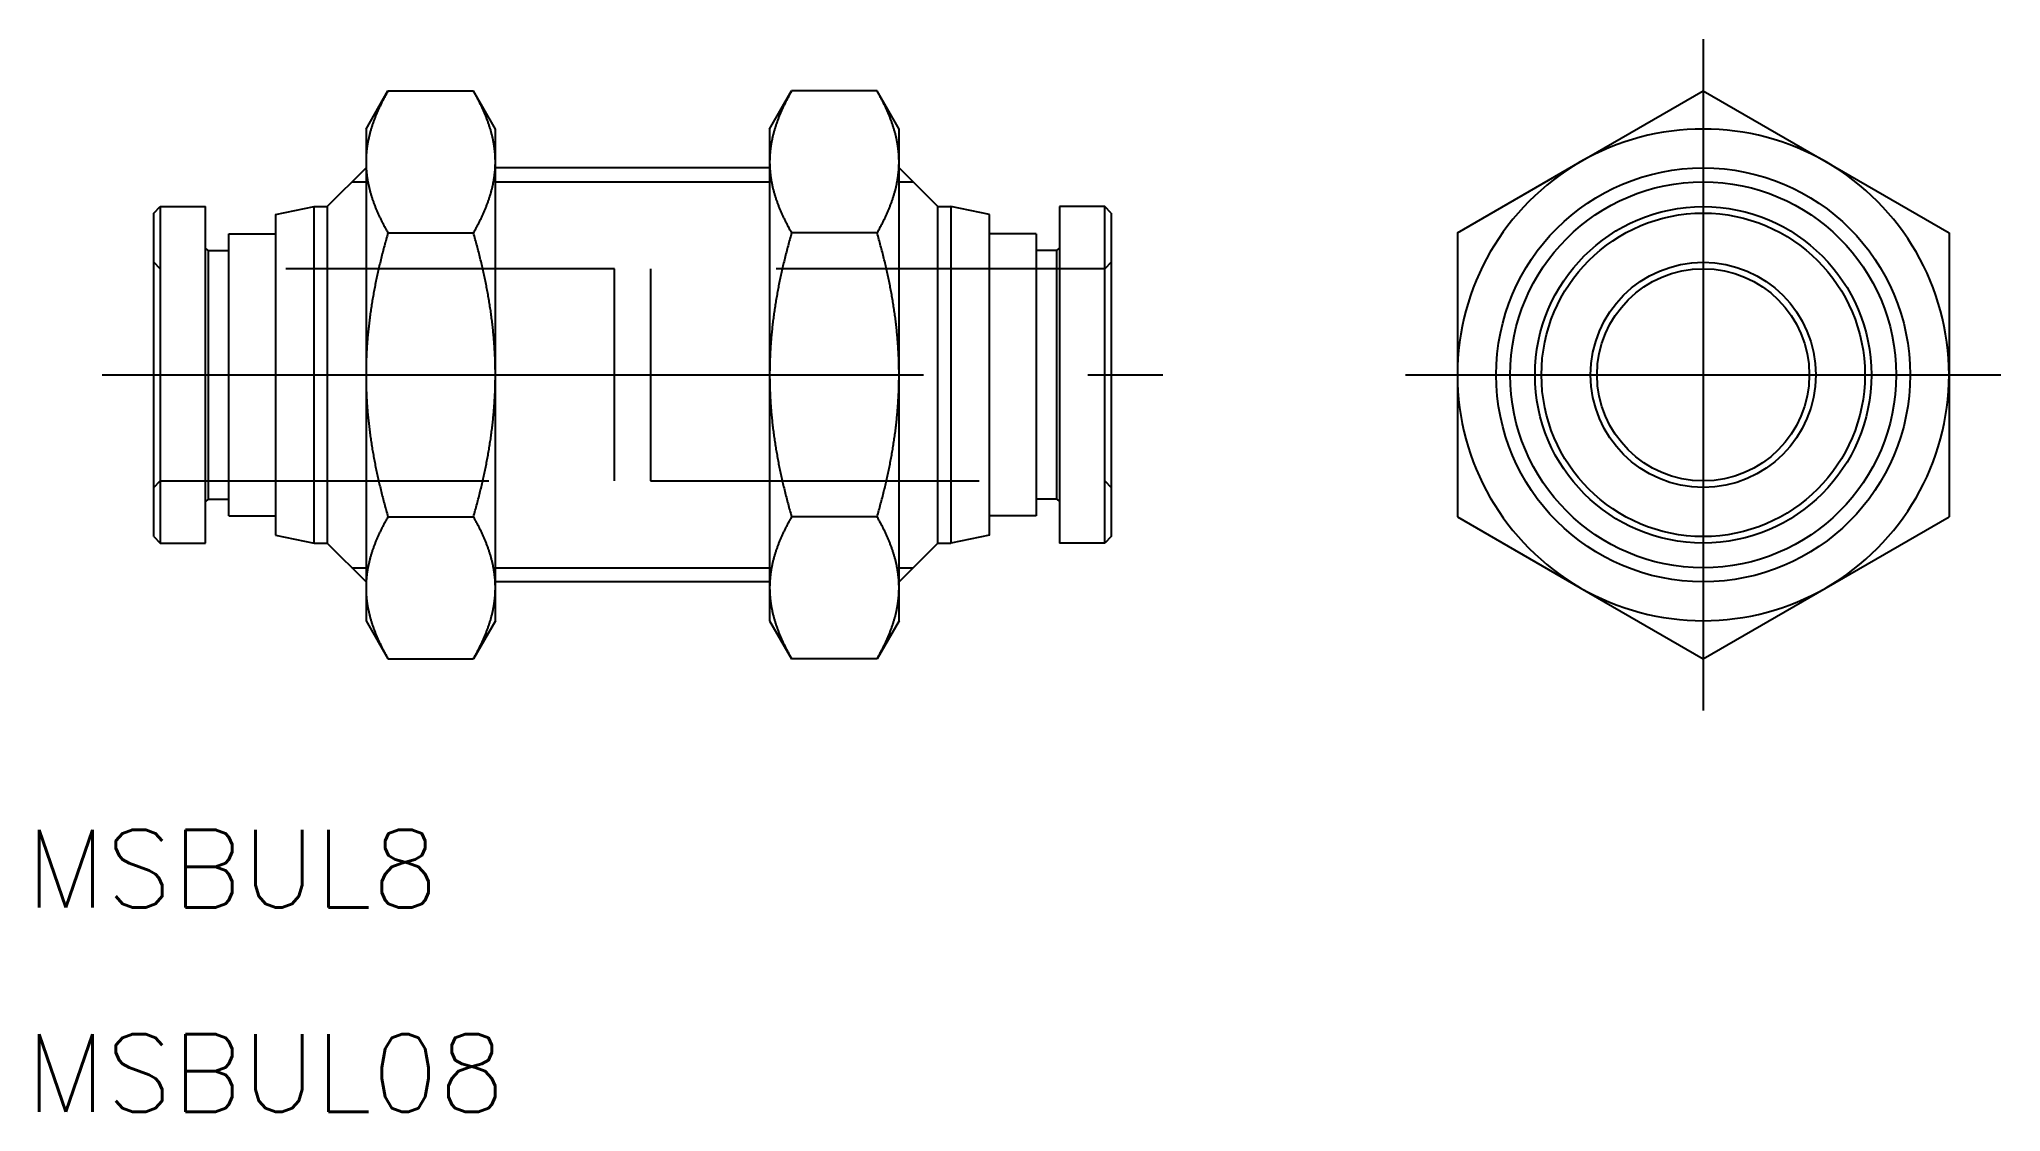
# Model space of a CAD drawing. Extents: x -4.4 to 71.4, y -28.5 to 13.
import ezdxf

# ---------------------------------------------------------------- set-up
doc = ezdxf.new("R2010")
doc.units = 0
doc.linetypes.add('CENTER', pattern=[50.8, 31.75, -6.35, 6.35, -6.35])
doc.linetypes.add('DASHED', pattern=[19.05, 12.7, -6.35])
doc.layers.get('0').update_dxf_attribs({"linetype": 'CONTINUOUS'})
doc.layers.add('CENTER', color=1, linetype='CENTER')
doc.styles.get("Standard").update_dxf_attribs({"font": 'txt.shx', "height": 3, "bigfont": 'bigfont.shx'})

msp = doc.modelspace()

# ---------------------------------------------------------------- texts
at = {"color": 7, "linetype": 'CONTINUOUS'}
for s, p in [('MSBUL8', (-4.943, -20.581)), ('MSBUL08', (-4.943, -28.478))]:
    msp.add_text(s, height=3, dxfattribs=at).set_placement(p)

# ---------------------------------------------------------------- linework, layer by layer
at = {"color": 7, "linetype": 'CONTINUOUS'}
for p, q in [((8.2, 9.5), (9.049, 10.97)), ((9.049, 10.97), (12.351, 10.97)), ((13.2, 9.5), (12.351, 10.97)), ((23.8, 9.5), (24.648, 10.97)), ((27.951, 10.97), (24.648, 10.97)), ((28.8, 9.5), (27.951, 10.97)), ((55.128, 8.227), (59.878, 10.97)), ((55.128, 8.227), (59.878, 10.97)), ((59.878, 10.97), (64.628, 8.227)), ((59.878, 10.97), (64.628, 8.227)), ((8.2, 9.5), (8.2, 8.227)), ((13.2, 8.227), (13.2, 9.5)), ((23.8, 9.5), (23.8, 8.227)), ((28.8, 8.227), (28.8, 9.5)), ((6.7, 6.5), (8.2, 8)), ((8.2, 8.227), (8.2, 0)), ((13.2, 0), (13.2, 8.227)), ((23.8, 8), (13.2, 8)), ((23.8, 8.227), (23.8, 0)), ((28.8, 0), (28.8, 8.227)), ((30.3, 6.5), (28.8, 8)), ((50.378, 5.485), (55.128, 8.227)), ((50.378, 5.485), (55.128, 8.227)), ((64.628, 8.227), (69.378, 5.485)), ((64.628, 8.227), (69.378, 5.485)), ((0, 6.25), (0.25, 6.5)), ((0, -6.25), (0, 6.25)), ((0.25, 6.5), (0.25, -6.5)), ((0.25, 6.5), (2, 6.5)), ((2, -6.5), (2, 6.5)), ((4.7, 6.2), (6.2, 6.5)), ((4.7, 6.2), (4.7, -6.2)), ((6.2, -6.5), (6.2, 6.5)), ((6.2, 6.5), (6.7, 6.5)), ((6.7, 6.5), (6.7, -6.5)), ((30.3, -6.5), (30.3, 6.5)), ((30.3, 6.5), (30.8, 6.5)), ((30.8, 6.5), (30.8, -6.5)), ((32.3, 6.2), (30.8, 6.5)), ((32.3, -6.2), (32.3, 6.2)), ((35, 6.5), (35, -6.5)), ((36.75, 6.5), (35, 6.5)), ((36.75, -6.5), (36.75, 6.5)), ((37, 6.25), (36.75, 6.5)), ((37, 6.25), (37, -6.25)), ((2.9, -5.45), (2.9, 5.45)), ((2.9, 5.45), (4.7, 5.45)), ((9.049, 5.485), (12.351, 5.485)), ((27.951, 5.485), (24.648, 5.485)), ((34.1, 5.45), (32.3, 5.45)), ((34.1, 5.45), (34.1, -5.45)), ((50.378, 5.485), (50.378, 0)), ((50.378, 5.485), (50.378, 0)), ((69.378, 5.485), (69.378, 0)), ((69.378, 5.485), (69.378, 0)), ((2.1, 4.8), (2, 4.9)), ((2.1, 4.8), (2.1, -4.8)), ((2.1, 4.8), (2.9, 4.8)), ((34.9, 4.8), (34.1, 4.8)), ((34.9, 4.8), (35, 4.9)), ((34.9, -4.8), (34.9, 4.8)), ((8.2, 0), (8.2, -8.227)), ((13.2, -8.227), (13.2, 0)), ((50.378, 0), (50.378, -5.485)), ((69.378, 0), (69.378, -5.485)), ((69.378, 0), (69.378, -5.485)), ((23.8, 0), (23.8, -8.227)), ((28.8, -8.227), (28.8, 0)), ((50.378, 0), (50.378, -5.485)), ((2.1, -4.8), (2, -4.9)), ((2.1, -4.8), (2.9, -4.8)), ((34.9, -4.8), (34.1, -4.8)), ((34.9, -4.8), (35, -4.9)), ((2.9, -5.45), (4.7, -5.45)), ((9.049, -5.485), (12.351, -5.485)), ((27.951, -5.485), (24.648, -5.485)), ((34.1, -5.45), (32.3, -5.45)), ((50.378, -5.485), (55.128, -8.227)), ((50.378, -5.485), (55.128, -8.227)), ((64.628, -8.227), (69.378, -5.485)), ((64.628, -8.227), (69.378, -5.485)), ((0, -6.25), (0.25, -6.5)), ((0.25, -6.5), (2, -6.5)), ((4.7, -6.2), (6.2, -6.5)), ((6.2, -6.5), (6.7, -6.5)), ((6.7, -6.5), (8.2, -8)), ((30.3, -6.5), (28.8, -8)), ((30.3, -6.5), (30.8, -6.5)), ((32.3, -6.2), (30.8, -6.5)), ((36.75, -6.5), (35, -6.5)), ((37, -6.25), (36.75, -6.5)), ((8.2, -8.227), (8.2, -9.5)), ((23.8, -8), (13.2, -8)), ((13.2, -9.5), (13.2, -8.227)), ((23.8, -8.227), (23.8, -9.5)), ((28.8, -9.5), (28.8, -8.227)), ((55.128, -8.227), (59.878, -10.97)), ((55.128, -8.227), (59.878, -10.97)), ((59.878, -10.97), (64.628, -8.227)), ((59.878, -10.97), (64.628, -8.227)), ((8.2, -9.5), (9.049, -10.97)), ((13.2, -9.5), (12.351, -10.97)), ((23.8, -9.5), (24.648, -10.97)), ((28.8, -9.5), (27.951, -10.97)), ((9.049, -10.97), (12.351, -10.97)), ((27.951, -10.97), (24.648, -10.97))]:
    msp.add_line(p, q, dxfattribs=at)
at = {"color": 3, "linetype": 'CONTINUOUS'}
for p, q in [((7.658, 7.459), (8.2, 7.459)), ((13.2, 7.459), (23.8, 7.459)), ((28.8, 7.459), (29.341, 7.459)), ((7.658, -7.458), (8.2, -7.458)), ((13.2, -7.458), (23.8, -7.458)), ((28.8, -7.458), (29.341, -7.458))]:
    msp.add_line(p, q, dxfattribs=at)
at = {"color": 3, "linetype": 'DASHED'}
for p, q in [((0.25, 4.1), (0, 4.35)), ((17.8, 4.1), (0.25, 4.1)), ((17.8, -4.1), (17.8, 4.1)), ((19.2, 4.1), (19.2, -4.1)), ((36.75, 4.1), (19.2, 4.1)), ((37, 4.35), (36.75, 4.1)), ((0, -4.35), (0.25, -4.1)), ((0.25, -4.1), (17.8, -4.1)), ((19.2, -4.1), (36.75, -4.1)), ((36.75, -4.1), (37, -4.35))]:
    msp.add_line(p, q, dxfattribs=at)
at = {"color": 7}
for points in [[(9.049, 10.97, 0), (9.03, 10.938, 0), (9.013, 10.907, 0), (8.995, 10.876, 0), (8.977, 10.844, 0), (8.96, 10.813, 0), (8.943, 10.782, 0), (8.926, 10.751, 0), (8.91, 10.721, 0), (8.893, 10.69, 0), (8.877, 10.659, 0), (8.861, 10.629, 0), (8.845, 10.598, 0), (8.83, 10.568, 0), (8.814, 10.538, 0), (8.799, 10.507, 0), (8.784, 10.477, 0), (8.769, 10.447, 0), (8.755, 10.417, 0), (8.741, 10.387, 0), (8.726, 10.358, 0), (8.712, 10.328, 0), (8.699, 10.298, 0), (8.685, 10.269, 0), (8.672, 10.239, 0), (8.658, 10.21, 0), (8.645, 10.18, 0), (8.633, 10.151, 0), (8.62, 10.121, 0), (8.608, 10.092, 0), (8.595, 10.063, 0), (8.583, 10.034, 0), (8.572, 10.005, 0), (8.56, 9.976, 0), (8.548, 9.947, 0), (8.537, 9.918, 0), (8.526, 9.889, 0), (8.515, 9.86, 0), (8.504, 9.832, 0), (8.494, 9.803, 0), (8.484, 9.774, 0), (8.473, 9.746, 0), (8.463, 9.717, 0), (8.454, 9.689, 0), (8.444, 9.66, 0), (8.435, 9.632, 0), (8.426, 9.603, 0), (8.416, 9.575, 0), (8.408, 9.547, 0), (8.399, 9.518, 0), (8.39, 9.49, 0), (8.382, 9.462, 0), (8.374, 9.433, 0), (8.366, 9.405, 0), (8.358, 9.377, 0), (8.351, 9.349, 0), (8.343, 9.321, 0), (8.336, 9.293, 0), (8.329, 9.265, 0), (8.322, 9.237, 0), (8.316, 9.209, 0), (8.309, 9.181, 0), (8.303, 9.152, 0), (8.297, 9.124, 0), (8.291, 9.097, 0), (8.285, 9.069, 0), (8.28, 9.041, 0), (8.274, 9.013, 0), (8.269, 8.985, 0), (8.264, 8.957, 0), (8.259, 8.929, 0), (8.255, 8.901, 0), (8.25, 8.873, 0), (8.246, 8.845, 0), (8.242, 8.817, 0), (8.238, 8.789, 0), (8.235, 8.761, 0), (8.231, 8.733, 0), (8.228, 8.705, 0), (8.225, 8.677, 0), (8.222, 8.649, 0), (8.219, 8.621, 0), (8.216, 8.593, 0), (8.214, 8.565, 0), (8.212, 8.537, 0), (8.21, 8.509, 0), (8.208, 8.481, 0), (8.206, 8.453, 0), (8.205, 8.425, 0), (8.203, 8.397, 0), (8.202, 8.368, 0), (8.202, 8.34, 0), (8.201, 8.312, 0), (8.2, 8.284, 0), (8.2, 8.256, 0), (8.2, 8.227, 0)], [(13.2, 8.227, 0), (13.2, 8.256, 0), (13.2, 8.284, 0), (13.199, 8.312, 0), (13.198, 8.34, 0), (13.198, 8.368, 0), (13.197, 8.397, 0), (13.195, 8.425, 0), (13.194, 8.453, 0), (13.192, 8.481, 0), (13.19, 8.509, 0), (13.188, 8.537, 0), (13.186, 8.565, 0), (13.184, 8.593, 0), (13.181, 8.621, 0), (13.178, 8.649, 0), (13.175, 8.677, 0), (13.172, 8.705, 0), (13.169, 8.733, 0), (13.165, 8.761, 0), (13.162, 8.789, 0), (13.158, 8.817, 0), (13.154, 8.845, 0), (13.15, 8.873, 0), (13.145, 8.901, 0), (13.14, 8.929, 0), (13.136, 8.957, 0), (13.131, 8.985, 0), (13.126, 9.013, 0), (13.12, 9.041, 0), (13.115, 9.069, 0), (13.109, 9.097, 0), (13.103, 9.124, 0), (13.097, 9.152, 0), (13.091, 9.181, 0), (13.084, 9.209, 0), (13.078, 9.237, 0), (13.071, 9.265, 0), (13.064, 9.293, 0), (13.056, 9.321, 0), (13.049, 9.349, 0), (13.042, 9.377, 0), (13.034, 9.405, 0), (13.026, 9.433, 0), (13.018, 9.462, 0), (13.009, 9.49, 0), (13.001, 9.518, 0), (12.992, 9.547, 0), (12.983, 9.575, 0), (12.975, 9.603, 0), (12.965, 9.632, 0), (12.956, 9.66, 0), (12.946, 9.689, 0), (12.937, 9.717, 0), (12.927, 9.746, 0), (12.916, 9.774, 0), (12.906, 9.803, 0), (12.896, 9.832, 0), (12.885, 9.86, 0), (12.874, 9.889, 0), (12.863, 9.918, 0), (12.852, 9.947, 0), (12.84, 9.976, 0), (12.829, 10.005, 0), (12.817, 10.034, 0), (12.805, 10.063, 0), (12.792, 10.092, 0), (12.78, 10.121, 0), (12.767, 10.151, 0), (12.755, 10.18, 0), (12.742, 10.21, 0), (12.728, 10.239, 0), (12.715, 10.269, 0), (12.701, 10.298, 0), (12.688, 10.328, 0), (12.674, 10.358, 0), (12.659, 10.387, 0), (12.645, 10.417, 0), (12.63, 10.447, 0), (12.616, 10.477, 0), (12.601, 10.507, 0), (12.586, 10.538, 0), (12.57, 10.568, 0), (12.555, 10.598, 0), (12.539, 10.629, 0), (12.523, 10.659, 0), (12.507, 10.69, 0), (12.49, 10.721, 0), (12.474, 10.751, 0), (12.457, 10.782, 0), (12.44, 10.813, 0), (12.423, 10.844, 0), (12.405, 10.876, 0), (12.387, 10.907, 0), (12.37, 10.938, 0), (12.351, 10.97, 0)], [(24.648, 10.97, 0), (24.63, 10.938, 0), (24.613, 10.907, 0), (24.595, 10.876, 0), (24.577, 10.844, 0), (24.56, 10.813, 0), (24.543, 10.782, 0), (24.526, 10.751, 0), (24.51, 10.721, 0), (24.493, 10.69, 0), (24.477, 10.659, 0), (24.461, 10.629, 0), (24.445, 10.598, 0), (24.43, 10.568, 0), (24.414, 10.538, 0), (24.399, 10.507, 0), (24.384, 10.477, 0), (24.369, 10.447, 0), (24.355, 10.417, 0), (24.34, 10.387, 0), (24.326, 10.358, 0), (24.312, 10.328, 0), (24.299, 10.298, 0), (24.285, 10.269, 0), (24.272, 10.239, 0), (24.259, 10.21, 0), (24.245, 10.18, 0), (24.233, 10.151, 0), (24.22, 10.121, 0), (24.208, 10.092, 0), (24.195, 10.063, 0), (24.183, 10.034, 0), (24.172, 10.005, 0), (24.16, 9.976, 0), (24.148, 9.947, 0), (24.137, 9.918, 0), (24.126, 9.889, 0), (24.115, 9.86, 0), (24.105, 9.832, 0), (24.094, 9.803, 0), (24.084, 9.774, 0), (24.073, 9.746, 0), (24.064, 9.717, 0), (24.054, 9.689, 0), (24.044, 9.66, 0), (24.035, 9.632, 0), (24.026, 9.603, 0), (24.017, 9.575, 0), (24.008, 9.547, 0), (23.999, 9.518, 0), (23.991, 9.49, 0), (23.982, 9.462, 0), (23.974, 9.433, 0), (23.966, 9.405, 0), (23.958, 9.377, 0), (23.951, 9.349, 0), (23.944, 9.321, 0), (23.936, 9.293, 0), (23.929, 9.265, 0), (23.922, 9.237, 0), (23.916, 9.209, 0), (23.909, 9.181, 0), (23.903, 9.152, 0), (23.897, 9.124, 0), (23.891, 9.097, 0), (23.885, 9.069, 0), (23.88, 9.041, 0), (23.875, 9.013, 0), (23.869, 8.985, 0), (23.864, 8.957, 0), (23.86, 8.929, 0), (23.855, 8.901, 0), (23.85, 8.873, 0), (23.846, 8.845, 0), (23.842, 8.817, 0), (23.838, 8.789, 0), (23.834, 8.761, 0), (23.831, 8.733, 0), (23.828, 8.705, 0), (23.825, 8.677, 0), (23.822, 8.649, 0), (23.819, 8.621, 0), (23.816, 8.593, 0), (23.814, 8.565, 0), (23.812, 8.537, 0), (23.81, 8.509, 0), (23.808, 8.481, 0), (23.806, 8.453, 0), (23.805, 8.425, 0), (23.803, 8.397, 0), (23.802, 8.368, 0), (23.802, 8.34, 0), (23.801, 8.312, 0), (23.8, 8.284, 0), (23.8, 8.256, 0), (23.8, 8.227, 0)], [(28.8, 8.227, 0), (28.8, 8.256, 0), (28.8, 8.284, 0), (28.799, 8.312, 0), (28.798, 8.34, 0), (28.798, 8.368, 0), (28.797, 8.397, 0), (28.795, 8.425, 0), (28.794, 8.453, 0), (28.792, 8.481, 0), (28.79, 8.509, 0), (28.788, 8.537, 0), (28.786, 8.565, 0), (28.784, 8.593, 0), (28.781, 8.621, 0), (28.778, 8.649, 0), (28.775, 8.677, 0), (28.772, 8.705, 0), (28.769, 8.733, 0), (28.765, 8.761, 0), (28.762, 8.789, 0), (28.758, 8.817, 0), (28.754, 8.845, 0), (28.75, 8.873, 0), (28.745, 8.901, 0), (28.741, 8.929, 0), (28.736, 8.957, 0), (28.731, 8.985, 0), (28.726, 9.013, 0), (28.72, 9.041, 0), (28.715, 9.069, 0), (28.709, 9.097, 0), (28.703, 9.124, 0), (28.697, 9.152, 0), (28.691, 9.181, 0), (28.684, 9.209, 0), (28.677, 9.237, 0), (28.671, 9.265, 0), (28.664, 9.293, 0), (28.657, 9.321, 0), (28.649, 9.349, 0), (28.642, 9.377, 0), (28.634, 9.405, 0), (28.626, 9.433, 0), (28.618, 9.462, 0), (28.61, 9.49, 0), (28.601, 9.518, 0), (28.592, 9.547, 0), (28.584, 9.575, 0), (28.575, 9.603, 0), (28.565, 9.632, 0), (28.556, 9.66, 0), (28.546, 9.689, 0), (28.537, 9.717, 0), (28.526, 9.746, 0), (28.516, 9.774, 0), (28.506, 9.803, 0), (28.495, 9.832, 0), (28.485, 9.86, 0), (28.474, 9.889, 0), (28.463, 9.918, 0), (28.452, 9.947, 0), (28.44, 9.976, 0), (28.428, 10.005, 0), (28.417, 10.034, 0), (28.405, 10.063, 0), (28.392, 10.092, 0), (28.38, 10.121, 0), (28.367, 10.151, 0), (28.355, 10.18, 0), (28.341, 10.21, 0), (28.328, 10.239, 0), (28.315, 10.269, 0), (28.301, 10.298, 0), (28.288, 10.328, 0), (28.274, 10.358, 0), (28.259, 10.387, 0), (28.245, 10.417, 0), (28.23, 10.447, 0), (28.216, 10.477, 0), (28.201, 10.507, 0), (28.186, 10.538, 0), (28.17, 10.568, 0), (28.155, 10.598, 0), (28.139, 10.629, 0), (28.123, 10.659, 0), (28.107, 10.69, 0), (28.09, 10.721, 0), (28.074, 10.751, 0), (28.057, 10.782, 0), (28.04, 10.813, 0), (28.023, 10.844, 0), (28.005, 10.876, 0), (27.988, 10.907, 0), (27.97, 10.938, 0), (27.951, 10.97, 0)], [(8.2, 8.227, 0), (8.2, 8.199, 0), (8.2, 8.171, 0), (8.201, 8.142, 0), (8.202, 8.114, 0), (8.202, 8.086, 0), (8.203, 8.058, 0), (8.205, 8.03, 0), (8.206, 8.002, 0), (8.208, 7.973, 0), (8.21, 7.945, 0), (8.212, 7.917, 0), (8.214, 7.889, 0), (8.216, 7.861, 0), (8.219, 7.833, 0), (8.222, 7.805, 0), (8.225, 7.777, 0), (8.228, 7.749, 0), (8.231, 7.721, 0), (8.235, 7.693, 0), (8.238, 7.665, 0), (8.242, 7.638, 0), (8.246, 7.61, 0), (8.25, 7.582, 0), (8.255, 7.554, 0), (8.259, 7.526, 0), (8.264, 7.498, 0), (8.269, 7.47, 0), (8.274, 7.442, 0), (8.28, 7.414, 0), (8.285, 7.386, 0), (8.291, 7.358, 0), (8.297, 7.33, 0), (8.303, 7.302, 0), (8.309, 7.274, 0), (8.316, 7.246, 0), (8.322, 7.218, 0), (8.329, 7.19, 0), (8.336, 7.162, 0), (8.343, 7.134, 0), (8.351, 7.106, 0), (8.358, 7.077, 0), (8.366, 7.049, 0), (8.374, 7.021, 0), (8.382, 6.993, 0), (8.39, 6.965, 0), (8.399, 6.936, 0), (8.408, 6.908, 0), (8.416, 6.88, 0), (8.426, 6.851, 0), (8.435, 6.823, 0), (8.444, 6.794, 0), (8.454, 6.766, 0), (8.463, 6.737, 0), (8.473, 6.709, 0), (8.484, 6.68, 0), (8.494, 6.651, 0), (8.504, 6.623, 0), (8.515, 6.594, 0), (8.526, 6.565, 0), (8.537, 6.536, 0), (8.548, 6.507, 0), (8.56, 6.479, 0), (8.572, 6.45, 0), (8.583, 6.42, 0), (8.595, 6.391, 0), (8.608, 6.362, 0), (8.62, 6.333, 0), (8.633, 6.304, 0), (8.645, 6.274, 0), (8.658, 6.245, 0), (8.672, 6.215, 0), (8.685, 6.186, 0), (8.699, 6.156, 0), (8.712, 6.127, 0), (8.726, 6.097, 0), (8.741, 6.067, 0), (8.755, 6.037, 0), (8.769, 6.007, 0), (8.784, 5.977, 0), (8.799, 5.947, 0), (8.814, 5.917, 0), (8.83, 5.887, 0), (8.845, 5.856, 0), (8.861, 5.826, 0), (8.877, 5.795, 0), (8.893, 5.765, 0), (8.91, 5.734, 0), (8.926, 5.703, 0), (8.943, 5.672, 0), (8.96, 5.641, 0), (8.977, 5.61, 0), (8.995, 5.579, 0), (9.013, 5.548, 0), (9.03, 5.516, 0), (9.049, 5.485, 0)], [(12.351, 5.485, 0), (12.37, 5.516, 0), (12.387, 5.548, 0), (12.405, 5.579, 0), (12.423, 5.61, 0), (12.44, 5.641, 0), (12.457, 5.672, 0), (12.474, 5.703, 0), (12.49, 5.734, 0), (12.507, 5.765, 0), (12.523, 5.795, 0), (12.539, 5.826, 0), (12.555, 5.856, 0), (12.57, 5.887, 0), (12.586, 5.917, 0), (12.601, 5.947, 0), (12.616, 5.977, 0), (12.63, 6.007, 0), (12.645, 6.037, 0), (12.659, 6.067, 0), (12.674, 6.097, 0), (12.688, 6.127, 0), (12.701, 6.156, 0), (12.715, 6.186, 0), (12.728, 6.215, 0), (12.742, 6.245, 0), (12.755, 6.274, 0), (12.767, 6.304, 0), (12.78, 6.333, 0), (12.792, 6.362, 0), (12.805, 6.391, 0), (12.817, 6.42, 0), (12.829, 6.45, 0), (12.84, 6.479, 0), (12.852, 6.507, 0), (12.863, 6.536, 0), (12.874, 6.565, 0), (12.885, 6.594, 0), (12.896, 6.623, 0), (12.906, 6.651, 0), (12.916, 6.68, 0), (12.927, 6.709, 0), (12.937, 6.737, 0), (12.946, 6.766, 0), (12.956, 6.794, 0), (12.965, 6.823, 0), (12.975, 6.851, 0), (12.983, 6.88, 0), (12.992, 6.908, 0), (13.001, 6.936, 0), (13.009, 6.965, 0), (13.018, 6.993, 0), (13.026, 7.021, 0), (13.034, 7.049, 0), (13.042, 7.077, 0), (13.049, 7.106, 0), (13.056, 7.134, 0), (13.064, 7.162, 0), (13.071, 7.19, 0), (13.078, 7.218, 0), (13.084, 7.246, 0), (13.091, 7.274, 0), (13.097, 7.302, 0), (13.103, 7.33, 0), (13.109, 7.358, 0), (13.115, 7.386, 0), (13.12, 7.414, 0), (13.126, 7.442, 0), (13.131, 7.47, 0), (13.136, 7.498, 0), (13.14, 7.526, 0), (13.145, 7.554, 0), (13.15, 7.582, 0), (13.154, 7.61, 0), (13.158, 7.638, 0), (13.162, 7.665, 0), (13.165, 7.693, 0), (13.169, 7.721, 0), (13.172, 7.749, 0), (13.175, 7.777, 0), (13.178, 7.805, 0), (13.181, 7.833, 0), (13.184, 7.861, 0), (13.186, 7.889, 0), (13.188, 7.917, 0), (13.19, 7.945, 0), (13.192, 7.973, 0), (13.194, 8.002, 0), (13.195, 8.03, 0), (13.197, 8.058, 0), (13.198, 8.086, 0), (13.198, 8.114, 0), (13.199, 8.142, 0), (13.2, 8.171, 0), (13.2, 8.199, 0), (13.2, 8.227, 0)], [(23.8, 8.227, 0), (23.8, 8.199, 0), (23.8, 8.171, 0), (23.801, 8.142, 0), (23.802, 8.114, 0), (23.802, 8.086, 0), (23.803, 8.058, 0), (23.805, 8.03, 0), (23.806, 8.002, 0), (23.808, 7.973, 0), (23.81, 7.945, 0), (23.812, 7.917, 0), (23.814, 7.889, 0), (23.816, 7.861, 0), (23.819, 7.833, 0), (23.822, 7.805, 0), (23.825, 7.777, 0), (23.828, 7.749, 0), (23.831, 7.721, 0), (23.834, 7.693, 0), (23.838, 7.665, 0), (23.842, 7.638, 0), (23.846, 7.61, 0), (23.85, 7.582, 0), (23.855, 7.554, 0), (23.86, 7.526, 0), (23.864, 7.498, 0), (23.869, 7.47, 0), (23.875, 7.442, 0), (23.88, 7.414, 0), (23.885, 7.386, 0), (23.891, 7.358, 0), (23.897, 7.33, 0), (23.903, 7.302, 0), (23.909, 7.274, 0), (23.916, 7.246, 0), (23.922, 7.218, 0), (23.929, 7.19, 0), (23.936, 7.162, 0), (23.944, 7.134, 0), (23.951, 7.106, 0), (23.958, 7.077, 0), (23.966, 7.049, 0), (23.974, 7.021, 0), (23.982, 6.993, 0), (23.991, 6.965, 0), (23.999, 6.936, 0), (24.008, 6.908, 0), (24.017, 6.88, 0), (24.026, 6.851, 0), (24.035, 6.823, 0), (24.044, 6.794, 0), (24.054, 6.766, 0), (24.064, 6.737, 0), (24.073, 6.709, 0), (24.084, 6.68, 0), (24.094, 6.651, 0), (24.105, 6.623, 0), (24.115, 6.594, 0), (24.126, 6.565, 0), (24.137, 6.536, 0), (24.148, 6.507, 0), (24.16, 6.479, 0), (24.172, 6.45, 0), (24.183, 6.42, 0), (24.195, 6.391, 0), (24.208, 6.362, 0), (24.22, 6.333, 0), (24.233, 6.304, 0), (24.245, 6.274, 0), (24.259, 6.245, 0), (24.272, 6.215, 0), (24.285, 6.186, 0), (24.299, 6.156, 0), (24.312, 6.127, 0), (24.326, 6.097, 0), (24.34, 6.067, 0), (24.355, 6.037, 0), (24.369, 6.007, 0), (24.384, 5.977, 0), (24.399, 5.947, 0), (24.414, 5.917, 0), (24.43, 5.887, 0), (24.445, 5.856, 0), (24.461, 5.826, 0), (24.477, 5.795, 0), (24.493, 5.765, 0), (24.51, 5.734, 0), (24.526, 5.703, 0), (24.543, 5.672, 0), (24.56, 5.641, 0), (24.577, 5.61, 0), (24.595, 5.579, 0), (24.613, 5.548, 0), (24.63, 5.516, 0), (24.648, 5.485, 0)], [(27.951, 5.485, 0), (27.97, 5.516, 0), (27.988, 5.548, 0), (28.005, 5.579, 0), (28.023, 5.61, 0), (28.04, 5.641, 0), (28.057, 5.672, 0), (28.074, 5.703, 0), (28.09, 5.734, 0), (28.107, 5.765, 0), (28.123, 5.795, 0), (28.139, 5.826, 0), (28.155, 5.856, 0), (28.17, 5.887, 0), (28.186, 5.917, 0), (28.201, 5.947, 0), (28.216, 5.977, 0), (28.23, 6.007, 0), (28.245, 6.037, 0), (28.259, 6.067, 0), (28.274, 6.097, 0), (28.288, 6.127, 0), (28.301, 6.156, 0), (28.315, 6.186, 0), (28.328, 6.215, 0), (28.341, 6.245, 0), (28.355, 6.274, 0), (28.367, 6.304, 0), (28.38, 6.333, 0), (28.392, 6.362, 0), (28.405, 6.391, 0), (28.417, 6.42, 0), (28.428, 6.45, 0), (28.44, 6.479, 0), (28.452, 6.507, 0), (28.463, 6.536, 0), (28.474, 6.565, 0), (28.485, 6.594, 0), (28.495, 6.623, 0), (28.506, 6.651, 0), (28.516, 6.68, 0), (28.526, 6.709, 0), (28.537, 6.737, 0), (28.546, 6.766, 0), (28.556, 6.794, 0), (28.565, 6.823, 0), (28.575, 6.851, 0), (28.584, 6.88, 0), (28.592, 6.908, 0), (28.601, 6.936, 0), (28.61, 6.965, 0), (28.618, 6.993, 0), (28.626, 7.021, 0), (28.634, 7.049, 0), (28.642, 7.077, 0), (28.649, 7.106, 0), (28.657, 7.134, 0), (28.664, 7.162, 0), (28.671, 7.19, 0), (28.677, 7.218, 0), (28.684, 7.246, 0), (28.691, 7.274, 0), (28.697, 7.302, 0), (28.703, 7.33, 0), (28.709, 7.358, 0), (28.715, 7.386, 0), (28.72, 7.414, 0), (28.726, 7.442, 0), (28.731, 7.47, 0), (28.736, 7.498, 0), (28.741, 7.526, 0), (28.745, 7.554, 0), (28.75, 7.582, 0), (28.754, 7.61, 0), (28.758, 7.638, 0), (28.762, 7.665, 0), (28.765, 7.693, 0), (28.769, 7.721, 0), (28.772, 7.749, 0), (28.775, 7.777, 0), (28.778, 7.805, 0), (28.781, 7.833, 0), (28.784, 7.861, 0), (28.786, 7.889, 0), (28.788, 7.917, 0), (28.79, 7.945, 0), (28.792, 7.973, 0), (28.794, 8.002, 0), (28.795, 8.03, 0), (28.797, 8.058, 0), (28.798, 8.086, 0), (28.798, 8.114, 0), (28.799, 8.142, 0), (28.8, 8.171, 0), (28.8, 8.199, 0), (28.8, 8.227, 0)], [(9.049, 5.485, 0), (9.03, 5.422, 0), (9.013, 5.359, 0), (8.995, 5.297, 0), (8.977, 5.234, 0), (8.96, 5.172, 0), (8.943, 5.11, 0), (8.926, 5.048, 0), (8.91, 4.987, 0), (8.893, 4.925, 0), (8.877, 4.864, 0), (8.861, 4.803, 0), (8.845, 4.742, 0), (8.83, 4.681, 0), (8.814, 4.621, 0), (8.799, 4.56, 0), (8.784, 4.5, 0), (8.769, 4.44, 0), (8.755, 4.38, 0), (8.741, 4.32, 0), (8.726, 4.261, 0), (8.712, 4.201, 0), (8.699, 4.142, 0), (8.685, 4.083, 0), (8.672, 4.024, 0), (8.658, 3.965, 0), (8.645, 3.906, 0), (8.633, 3.847, 0), (8.62, 3.789, 0), (8.608, 3.73, 0), (8.595, 3.672, 0), (8.583, 3.614, 0), (8.572, 3.555, 0), (8.56, 3.497, 0), (8.548, 3.44, 0), (8.537, 3.382, 0), (8.526, 3.324, 0), (8.515, 3.266, 0), (8.504, 3.209, 0), (8.494, 3.152, 0), (8.484, 3.094, 0), (8.473, 3.037, 0), (8.463, 2.98, 0), (8.454, 2.923, 0), (8.444, 2.866, 0), (8.435, 2.809, 0), (8.426, 2.752, 0), (8.416, 2.695, 0), (8.408, 2.639, 0), (8.399, 2.582, 0), (8.39, 2.525, 0), (8.382, 2.469, 0), (8.374, 2.412, 0), (8.366, 2.356, 0), (8.358, 2.3, 0), (8.351, 2.243, 0), (8.343, 2.187, 0), (8.336, 2.131, 0), (8.329, 2.075, 0), (8.322, 2.019, 0), (8.316, 1.963, 0), (8.309, 1.907, 0), (8.303, 1.851, 0), (8.297, 1.795, 0), (8.291, 1.739, 0), (8.285, 1.683, 0), (8.28, 1.627, 0), (8.274, 1.571, 0), (8.269, 1.515, 0), (8.264, 1.459, 0), (8.259, 1.403, 0), (8.255, 1.347, 0), (8.25, 1.291, 0), (8.246, 1.235, 0), (8.242, 1.179, 0), (8.238, 1.124, 0), (8.235, 1.068, 0), (8.231, 1.012, 0), (8.228, 0.956, 0), (8.225, 0.9, 0), (8.222, 0.844, 0), (8.219, 0.788, 0), (8.216, 0.732, 0), (8.214, 0.676, 0), (8.212, 0.62, 0), (8.21, 0.564, 0), (8.208, 0.508, 0), (8.206, 0.451, 0), (8.205, 0.395, 0), (8.203, 0.339, 0), (8.202, 0.283, 0), (8.202, 0.226, 0), (8.201, 0.17, 0), (8.2, 0.113, 0), (8.2, 0.057, 0), (8.2, 0, 0)], [(13.2, 0, 0), (13.2, 0.057, 0), (13.2, 0.113, 0), (13.199, 0.17, 0), (13.198, 0.226, 0), (13.198, 0.283, 0), (13.197, 0.339, 0), (13.195, 0.395, 0), (13.194, 0.451, 0), (13.192, 0.508, 0), (13.19, 0.564, 0), (13.188, 0.62, 0), (13.186, 0.676, 0), (13.184, 0.732, 0), (13.181, 0.788, 0), (13.178, 0.844, 0), (13.175, 0.9, 0), (13.172, 0.956, 0), (13.169, 1.012, 0), (13.165, 1.068, 0), (13.162, 1.124, 0), (13.158, 1.179, 0), (13.154, 1.235, 0), (13.15, 1.291, 0), (13.145, 1.347, 0), (13.14, 1.403, 0), (13.136, 1.459, 0), (13.131, 1.515, 0), (13.126, 1.571, 0), (13.12, 1.627, 0), (13.115, 1.683, 0), (13.109, 1.739, 0), (13.103, 1.795, 0), (13.097, 1.851, 0), (13.091, 1.907, 0), (13.084, 1.963, 0), (13.078, 2.019, 0), (13.071, 2.075, 0), (13.064, 2.131, 0), (13.056, 2.187, 0), (13.049, 2.243, 0), (13.042, 2.3, 0), (13.034, 2.356, 0), (13.026, 2.412, 0), (13.018, 2.469, 0), (13.009, 2.525, 0), (13.001, 2.582, 0), (12.992, 2.639, 0), (12.983, 2.695, 0), (12.975, 2.752, 0), (12.965, 2.809, 0), (12.956, 2.866, 0), (12.946, 2.923, 0), (12.937, 2.98, 0), (12.927, 3.037, 0), (12.916, 3.094, 0), (12.906, 3.152, 0), (12.896, 3.209, 0), (12.885, 3.266, 0), (12.874, 3.324, 0), (12.863, 3.382, 0), (12.852, 3.44, 0), (12.84, 3.497, 0), (12.829, 3.555, 0), (12.817, 3.614, 0), (12.805, 3.672, 0), (12.792, 3.73, 0), (12.78, 3.789, 0), (12.767, 3.847, 0), (12.755, 3.906, 0), (12.742, 3.965, 0), (12.728, 4.024, 0), (12.715, 4.083, 0), (12.701, 4.142, 0), (12.688, 4.201, 0), (12.674, 4.261, 0), (12.659, 4.32, 0), (12.645, 4.38, 0), (12.63, 4.44, 0), (12.616, 4.5, 0), (12.601, 4.56, 0), (12.586, 4.621, 0), (12.57, 4.681, 0), (12.555, 4.742, 0), (12.539, 4.803, 0), (12.523, 4.864, 0), (12.507, 4.925, 0), (12.49, 4.987, 0), (12.474, 5.048, 0), (12.457, 5.11, 0), (12.44, 5.172, 0), (12.423, 5.234, 0), (12.405, 5.297, 0), (12.387, 5.359, 0), (12.37, 5.422, 0), (12.351, 5.485, 0)], [(24.648, 5.485, 0), (24.63, 5.422, 0), (24.613, 5.359, 0), (24.595, 5.297, 0), (24.577, 5.234, 0), (24.56, 5.172, 0), (24.543, 5.11, 0), (24.526, 5.048, 0), (24.51, 4.987, 0), (24.493, 4.925, 0), (24.477, 4.864, 0), (24.461, 4.803, 0), (24.445, 4.742, 0), (24.43, 4.681, 0), (24.414, 4.621, 0), (24.399, 4.56, 0), (24.384, 4.5, 0), (24.369, 4.44, 0), (24.355, 4.38, 0), (24.34, 4.32, 0), (24.326, 4.261, 0), (24.312, 4.201, 0), (24.299, 4.142, 0), (24.285, 4.083, 0), (24.272, 4.024, 0), (24.259, 3.965, 0), (24.245, 3.906, 0), (24.233, 3.847, 0), (24.22, 3.789, 0), (24.208, 3.73, 0), (24.195, 3.672, 0), (24.183, 3.614, 0), (24.172, 3.555, 0), (24.16, 3.497, 0), (24.148, 3.44, 0), (24.137, 3.382, 0), (24.126, 3.324, 0), (24.115, 3.266, 0), (24.105, 3.209, 0), (24.094, 3.152, 0), (24.084, 3.094, 0), (24.073, 3.037, 0), (24.064, 2.98, 0), (24.054, 2.923, 0), (24.044, 2.866, 0), (24.035, 2.809, 0), (24.026, 2.752, 0), (24.017, 2.695, 0), (24.008, 2.639, 0), (23.999, 2.582, 0), (23.991, 2.525, 0), (23.982, 2.469, 0), (23.974, 2.412, 0), (23.966, 2.356, 0), (23.958, 2.3, 0), (23.951, 2.243, 0), (23.944, 2.187, 0), (23.936, 2.131, 0), (23.929, 2.075, 0), (23.922, 2.019, 0), (23.916, 1.963, 0), (23.909, 1.907, 0), (23.903, 1.851, 0), (23.897, 1.795, 0), (23.891, 1.739, 0), (23.885, 1.683, 0), (23.88, 1.627, 0), (23.875, 1.571, 0), (23.869, 1.515, 0), (23.864, 1.459, 0), (23.86, 1.403, 0), (23.855, 1.347, 0), (23.85, 1.291, 0), (23.846, 1.235, 0), (23.842, 1.179, 0), (23.838, 1.124, 0), (23.834, 1.068, 0), (23.831, 1.012, 0), (23.828, 0.956, 0), (23.825, 0.9, 0), (23.822, 0.844, 0), (23.819, 0.788, 0), (23.816, 0.732, 0), (23.814, 0.676, 0), (23.812, 0.62, 0), (23.81, 0.564, 0), (23.808, 0.508, 0), (23.806, 0.451, 0), (23.805, 0.395, 0), (23.803, 0.339, 0), (23.802, 0.283, 0), (23.802, 0.226, 0), (23.801, 0.17, 0), (23.8, 0.113, 0), (23.8, 0.057, 0), (23.8, 0, 0)], [(28.8, 0, 0), (28.8, 0.057, 0), (28.8, 0.113, 0), (28.799, 0.17, 0), (28.798, 0.226, 0), (28.798, 0.283, 0), (28.797, 0.339, 0), (28.795, 0.395, 0), (28.794, 0.451, 0), (28.792, 0.508, 0), (28.79, 0.564, 0), (28.788, 0.62, 0), (28.786, 0.676, 0), (28.784, 0.732, 0), (28.781, 0.788, 0), (28.778, 0.844, 0), (28.775, 0.9, 0), (28.772, 0.956, 0), (28.769, 1.012, 0), (28.765, 1.068, 0), (28.762, 1.124, 0), (28.758, 1.179, 0), (28.754, 1.235, 0), (28.75, 1.291, 0), (28.745, 1.347, 0), (28.741, 1.403, 0), (28.736, 1.459, 0), (28.731, 1.515, 0), (28.726, 1.571, 0), (28.72, 1.627, 0), (28.715, 1.683, 0), (28.709, 1.739, 0), (28.703, 1.795, 0), (28.697, 1.851, 0), (28.691, 1.907, 0), (28.684, 1.963, 0), (28.677, 2.019, 0), (28.671, 2.075, 0), (28.664, 2.131, 0), (28.657, 2.187, 0), (28.649, 2.243, 0), (28.642, 2.3, 0), (28.634, 2.356, 0), (28.626, 2.412, 0), (28.618, 2.469, 0), (28.61, 2.525, 0), (28.601, 2.582, 0), (28.592, 2.639, 0), (28.584, 2.695, 0), (28.575, 2.752, 0), (28.565, 2.809, 0), (28.556, 2.866, 0), (28.546, 2.923, 0), (28.537, 2.98, 0), (28.526, 3.037, 0), (28.516, 3.094, 0), (28.506, 3.152, 0), (28.495, 3.209, 0), (28.485, 3.266, 0), (28.474, 3.324, 0), (28.463, 3.382, 0), (28.452, 3.44, 0), (28.44, 3.497, 0), (28.428, 3.555, 0), (28.417, 3.614, 0), (28.405, 3.672, 0), (28.392, 3.73, 0), (28.38, 3.789, 0), (28.367, 3.847, 0), (28.355, 3.906, 0), (28.341, 3.965, 0), (28.328, 4.024, 0), (28.315, 4.083, 0), (28.301, 4.142, 0), (28.288, 4.201, 0), (28.274, 4.261, 0), (28.259, 4.32, 0), (28.245, 4.38, 0), (28.23, 4.44, 0), (28.216, 4.5, 0), (28.201, 4.56, 0), (28.186, 4.621, 0), (28.17, 4.681, 0), (28.155, 4.742, 0), (28.139, 4.803, 0), (28.123, 4.864, 0), (28.107, 4.925, 0), (28.09, 4.987, 0), (28.074, 5.048, 0), (28.057, 5.11, 0), (28.04, 5.172, 0), (28.023, 5.234, 0), (28.005, 5.297, 0), (27.988, 5.359, 0), (27.97, 5.422, 0), (27.951, 5.485, 0)], [(8.2, 0, 0), (8.2, -0.057, 0), (8.2, -0.113, 0), (8.201, -0.17, 0), (8.202, -0.226, 0), (8.202, -0.283, 0), (8.203, -0.339, 0), (8.205, -0.395, 0), (8.206, -0.451, 0), (8.208, -0.508, 0), (8.21, -0.564, 0), (8.212, -0.62, 0), (8.214, -0.676, 0), (8.216, -0.732, 0), (8.219, -0.788, 0), (8.222, -0.844, 0), (8.225, -0.9, 0), (8.228, -0.956, 0), (8.231, -1.012, 0), (8.235, -1.068, 0), (8.238, -1.124, 0), (8.242, -1.179, 0), (8.246, -1.235, 0), (8.25, -1.291, 0), (8.255, -1.347, 0), (8.259, -1.403, 0), (8.264, -1.459, 0), (8.269, -1.515, 0), (8.274, -1.571, 0), (8.28, -1.627, 0), (8.285, -1.683, 0), (8.291, -1.739, 0), (8.297, -1.795, 0), (8.303, -1.851, 0), (8.309, -1.907, 0), (8.316, -1.963, 0), (8.322, -2.019, 0), (8.329, -2.075, 0), (8.336, -2.131, 0), (8.343, -2.187, 0), (8.351, -2.243, 0), (8.358, -2.3, 0), (8.366, -2.356, 0), (8.374, -2.412, 0), (8.382, -2.469, 0), (8.39, -2.525, 0), (8.399, -2.582, 0), (8.408, -2.639, 0), (8.416, -2.695, 0), (8.426, -2.752, 0), (8.435, -2.809, 0), (8.444, -2.866, 0), (8.454, -2.923, 0), (8.463, -2.98, 0), (8.473, -3.037, 0), (8.484, -3.094, 0), (8.494, -3.152, 0), (8.504, -3.209, 0), (8.515, -3.266, 0), (8.526, -3.324, 0), (8.537, -3.382, 0), (8.548, -3.44, 0), (8.56, -3.497, 0), (8.572, -3.555, 0), (8.583, -3.614, 0), (8.595, -3.672, 0), (8.608, -3.73, 0), (8.62, -3.789, 0), (8.633, -3.847, 0), (8.645, -3.906, 0), (8.658, -3.965, 0), (8.672, -4.024, 0), (8.685, -4.083, 0), (8.699, -4.142, 0), (8.712, -4.201, 0), (8.726, -4.261, 0), (8.741, -4.32, 0), (8.755, -4.38, 0), (8.769, -4.44, 0), (8.784, -4.5, 0), (8.799, -4.56, 0), (8.814, -4.621, 0), (8.83, -4.681, 0), (8.845, -4.742, 0), (8.861, -4.803, 0), (8.877, -4.864, 0), (8.893, -4.925, 0), (8.91, -4.987, 0), (8.926, -5.048, 0), (8.943, -5.11, 0), (8.96, -5.172, 0), (8.977, -5.234, 0), (8.995, -5.297, 0), (9.013, -5.359, 0), (9.03, -5.422, 0), (9.049, -5.485, 0)], [(12.351, -5.485, 0), (12.37, -5.422, 0), (12.387, -5.359, 0), (12.405, -5.297, 0), (12.423, -5.234, 0), (12.44, -5.172, 0), (12.457, -5.11, 0), (12.474, -5.048, 0), (12.49, -4.987, 0), (12.507, -4.925, 0), (12.523, -4.864, 0), (12.539, -4.803, 0), (12.555, -4.742, 0), (12.57, -4.681, 0), (12.586, -4.621, 0), (12.601, -4.56, 0), (12.616, -4.5, 0), (12.63, -4.44, 0), (12.645, -4.38, 0), (12.659, -4.32, 0), (12.674, -4.261, 0), (12.688, -4.201, 0), (12.701, -4.142, 0), (12.715, -4.083, 0), (12.728, -4.024, 0), (12.742, -3.965, 0), (12.755, -3.906, 0), (12.767, -3.847, 0), (12.78, -3.789, 0), (12.792, -3.73, 0), (12.805, -3.672, 0), (12.817, -3.614, 0), (12.829, -3.555, 0), (12.84, -3.497, 0), (12.852, -3.44, 0), (12.863, -3.382, 0), (12.874, -3.324, 0), (12.885, -3.266, 0), (12.896, -3.209, 0), (12.906, -3.152, 0), (12.916, -3.094, 0), (12.927, -3.037, 0), (12.937, -2.98, 0), (12.946, -2.923, 0), (12.956, -2.866, 0), (12.965, -2.809, 0), (12.975, -2.752, 0), (12.983, -2.695, 0), (12.992, -2.639, 0), (13.001, -2.582, 0), (13.009, -2.525, 0), (13.018, -2.469, 0), (13.026, -2.412, 0), (13.034, -2.356, 0), (13.042, -2.3, 0), (13.049, -2.243, 0), (13.056, -2.187, 0), (13.064, -2.131, 0), (13.071, -2.075, 0), (13.078, -2.019, 0), (13.084, -1.963, 0), (13.091, -1.907, 0), (13.097, -1.851, 0), (13.103, -1.795, 0), (13.109, -1.739, 0), (13.115, -1.683, 0), (13.12, -1.627, 0), (13.126, -1.571, 0), (13.131, -1.515, 0), (13.136, -1.459, 0), (13.14, -1.403, 0), (13.145, -1.347, 0), (13.15, -1.291, 0), (13.154, -1.235, 0), (13.158, -1.179, 0), (13.162, -1.124, 0), (13.165, -1.068, 0), (13.169, -1.012, 0), (13.172, -0.956, 0), (13.175, -0.9, 0), (13.178, -0.844, 0), (13.181, -0.788, 0), (13.184, -0.732, 0), (13.186, -0.676, 0), (13.188, -0.62, 0), (13.19, -0.564, 0), (13.192, -0.508, 0), (13.194, -0.451, 0), (13.195, -0.395, 0), (13.197, -0.339, 0), (13.198, -0.283, 0), (13.198, -0.226, 0), (13.199, -0.17, 0), (13.2, -0.113, 0), (13.2, -0.057, 0), (13.2, 0, 0)], [(23.8, 0, 0), (23.8, -0.057, 0), (23.8, -0.113, 0), (23.801, -0.17, 0), (23.802, -0.226, 0), (23.802, -0.283, 0), (23.803, -0.339, 0), (23.805, -0.395, 0), (23.806, -0.451, 0), (23.808, -0.508, 0), (23.81, -0.564, 0), (23.812, -0.62, 0), (23.814, -0.676, 0), (23.816, -0.732, 0), (23.819, -0.788, 0), (23.822, -0.844, 0), (23.825, -0.9, 0), (23.828, -0.956, 0), (23.831, -1.012, 0), (23.834, -1.068, 0), (23.838, -1.124, 0), (23.842, -1.179, 0), (23.846, -1.235, 0), (23.85, -1.291, 0), (23.855, -1.347, 0), (23.86, -1.403, 0), (23.864, -1.459, 0), (23.869, -1.515, 0), (23.875, -1.571, 0), (23.88, -1.627, 0), (23.885, -1.683, 0), (23.891, -1.739, 0), (23.897, -1.795, 0), (23.903, -1.851, 0), (23.909, -1.907, 0), (23.916, -1.963, 0), (23.922, -2.019, 0), (23.929, -2.075, 0), (23.936, -2.131, 0), (23.944, -2.187, 0), (23.951, -2.243, 0), (23.958, -2.3, 0), (23.966, -2.356, 0), (23.974, -2.412, 0), (23.982, -2.469, 0), (23.991, -2.525, 0), (23.999, -2.582, 0), (24.008, -2.639, 0), (24.017, -2.695, 0), (24.026, -2.752, 0), (24.035, -2.809, 0), (24.044, -2.866, 0), (24.054, -2.923, 0), (24.064, -2.98, 0), (24.073, -3.037, 0), (24.084, -3.094, 0), (24.094, -3.152, 0), (24.105, -3.209, 0), (24.115, -3.266, 0), (24.126, -3.324, 0), (24.137, -3.382, 0), (24.148, -3.44, 0), (24.16, -3.497, 0), (24.172, -3.555, 0), (24.183, -3.614, 0), (24.195, -3.672, 0), (24.208, -3.73, 0), (24.22, -3.789, 0), (24.233, -3.847, 0), (24.245, -3.906, 0), (24.259, -3.965, 0), (24.272, -4.024, 0), (24.285, -4.083, 0), (24.299, -4.142, 0), (24.312, -4.201, 0), (24.326, -4.261, 0), (24.34, -4.32, 0), (24.355, -4.38, 0), (24.369, -4.44, 0), (24.384, -4.5, 0), (24.399, -4.56, 0), (24.414, -4.621, 0), (24.43, -4.681, 0), (24.445, -4.742, 0), (24.461, -4.803, 0), (24.477, -4.864, 0), (24.493, -4.925, 0), (24.51, -4.987, 0), (24.526, -5.048, 0), (24.543, -5.11, 0), (24.56, -5.172, 0), (24.577, -5.234, 0), (24.595, -5.297, 0), (24.613, -5.359, 0), (24.63, -5.422, 0), (24.648, -5.485, 0)], [(27.951, -5.485, 0), (27.97, -5.422, 0), (27.988, -5.359, 0), (28.005, -5.297, 0), (28.023, -5.234, 0), (28.04, -5.172, 0), (28.057, -5.11, 0), (28.074, -5.048, 0), (28.09, -4.987, 0), (28.107, -4.925, 0), (28.123, -4.864, 0), (28.139, -4.803, 0), (28.155, -4.742, 0), (28.17, -4.681, 0), (28.186, -4.621, 0), (28.201, -4.56, 0), (28.216, -4.5, 0), (28.23, -4.44, 0), (28.245, -4.38, 0), (28.259, -4.32, 0), (28.274, -4.261, 0), (28.288, -4.201, 0), (28.301, -4.142, 0), (28.315, -4.083, 0), (28.328, -4.024, 0), (28.341, -3.965, 0), (28.355, -3.906, 0), (28.367, -3.847, 0), (28.38, -3.789, 0), (28.392, -3.73, 0), (28.405, -3.672, 0), (28.417, -3.614, 0), (28.428, -3.555, 0), (28.44, -3.497, 0), (28.452, -3.44, 0), (28.463, -3.382, 0), (28.474, -3.324, 0), (28.485, -3.266, 0), (28.495, -3.209, 0), (28.506, -3.152, 0), (28.516, -3.094, 0), (28.526, -3.037, 0), (28.537, -2.98, 0), (28.546, -2.923, 0), (28.556, -2.866, 0), (28.565, -2.809, 0), (28.575, -2.752, 0), (28.584, -2.695, 0), (28.592, -2.639, 0), (28.601, -2.582, 0), (28.61, -2.525, 0), (28.618, -2.469, 0), (28.626, -2.412, 0), (28.634, -2.356, 0), (28.642, -2.3, 0), (28.649, -2.243, 0), (28.657, -2.187, 0), (28.664, -2.131, 0), (28.671, -2.075, 0), (28.677, -2.019, 0), (28.684, -1.963, 0), (28.691, -1.907, 0), (28.697, -1.851, 0), (28.703, -1.795, 0), (28.709, -1.739, 0), (28.715, -1.683, 0), (28.72, -1.627, 0), (28.726, -1.571, 0), (28.731, -1.515, 0), (28.736, -1.459, 0), (28.741, -1.403, 0), (28.745, -1.347, 0), (28.75, -1.291, 0), (28.754, -1.235, 0), (28.758, -1.179, 0), (28.762, -1.124, 0), (28.765, -1.068, 0), (28.769, -1.012, 0), (28.772, -0.956, 0), (28.775, -0.9, 0), (28.778, -0.844, 0), (28.781, -0.788, 0), (28.784, -0.732, 0), (28.786, -0.676, 0), (28.788, -0.62, 0), (28.79, -0.564, 0), (28.792, -0.508, 0), (28.794, -0.451, 0), (28.795, -0.395, 0), (28.797, -0.339, 0), (28.798, -0.283, 0), (28.798, -0.226, 0), (28.799, -0.17, 0), (28.8, -0.113, 0), (28.8, -0.057, 0), (28.8, 0, 0)], [(9.049, -5.485, 0), (9.03, -5.516, 0), (9.013, -5.548, 0), (8.995, -5.579, 0), (8.977, -5.61, 0), (8.96, -5.641, 0), (8.943, -5.672, 0), (8.926, -5.703, 0), (8.91, -5.734, 0), (8.893, -5.765, 0), (8.877, -5.795, 0), (8.861, -5.826, 0), (8.845, -5.856, 0), (8.83, -5.887, 0), (8.814, -5.917, 0), (8.799, -5.947, 0), (8.784, -5.977, 0), (8.769, -6.007, 0), (8.755, -6.037, 0), (8.741, -6.067, 0), (8.726, -6.097, 0), (8.712, -6.127, 0), (8.699, -6.156, 0), (8.685, -6.186, 0), (8.672, -6.215, 0), (8.658, -6.245, 0), (8.645, -6.274, 0), (8.633, -6.304, 0), (8.62, -6.333, 0), (8.608, -6.362, 0), (8.595, -6.391, 0), (8.583, -6.42, 0), (8.572, -6.45, 0), (8.56, -6.479, 0), (8.548, -6.507, 0), (8.537, -6.536, 0), (8.526, -6.565, 0), (8.515, -6.594, 0), (8.504, -6.623, 0), (8.494, -6.651, 0), (8.484, -6.68, 0), (8.473, -6.709, 0), (8.463, -6.737, 0), (8.454, -6.766, 0), (8.444, -6.794, 0), (8.435, -6.823, 0), (8.426, -6.851, 0), (8.416, -6.88, 0), (8.408, -6.908, 0), (8.399, -6.936, 0), (8.39, -6.965, 0), (8.382, -6.993, 0), (8.374, -7.021, 0), (8.366, -7.049, 0), (8.358, -7.077, 0), (8.351, -7.106, 0), (8.343, -7.134, 0), (8.336, -7.162, 0), (8.329, -7.19, 0), (8.322, -7.218, 0), (8.316, -7.246, 0), (8.309, -7.274, 0), (8.303, -7.302, 0), (8.297, -7.33, 0), (8.291, -7.358, 0), (8.285, -7.386, 0), (8.28, -7.414, 0), (8.274, -7.442, 0), (8.269, -7.47, 0), (8.264, -7.498, 0), (8.259, -7.526, 0), (8.255, -7.554, 0), (8.25, -7.582, 0), (8.246, -7.61, 0), (8.242, -7.638, 0), (8.238, -7.665, 0), (8.235, -7.693, 0), (8.231, -7.721, 0), (8.228, -7.749, 0), (8.225, -7.777, 0), (8.222, -7.805, 0), (8.219, -7.833, 0), (8.216, -7.861, 0), (8.214, -7.889, 0), (8.212, -7.917, 0), (8.21, -7.945, 0), (8.208, -7.973, 0), (8.206, -8.002, 0), (8.205, -8.03, 0), (8.203, -8.058, 0), (8.202, -8.086, 0), (8.202, -8.114, 0), (8.201, -8.142, 0), (8.2, -8.171, 0), (8.2, -8.199, 0), (8.2, -8.227, 0)], [(13.2, -8.227, 0), (13.2, -8.199, 0), (13.2, -8.171, 0), (13.199, -8.142, 0), (13.198, -8.114, 0), (13.198, -8.086, 0), (13.197, -8.058, 0), (13.195, -8.03, 0), (13.194, -8.002, 0), (13.192, -7.973, 0), (13.19, -7.945, 0), (13.188, -7.917, 0), (13.186, -7.889, 0), (13.184, -7.861, 0), (13.181, -7.833, 0), (13.178, -7.805, 0), (13.175, -7.777, 0), (13.172, -7.749, 0), (13.169, -7.721, 0), (13.165, -7.693, 0), (13.162, -7.665, 0), (13.158, -7.638, 0), (13.154, -7.61, 0), (13.15, -7.582, 0), (13.145, -7.554, 0), (13.14, -7.526, 0), (13.136, -7.498, 0), (13.131, -7.47, 0), (13.126, -7.442, 0), (13.12, -7.414, 0), (13.115, -7.386, 0), (13.109, -7.358, 0), (13.103, -7.33, 0), (13.097, -7.302, 0), (13.091, -7.274, 0), (13.084, -7.246, 0), (13.078, -7.218, 0), (13.071, -7.19, 0), (13.064, -7.162, 0), (13.056, -7.134, 0), (13.049, -7.106, 0), (13.042, -7.077, 0), (13.034, -7.049, 0), (13.026, -7.021, 0), (13.018, -6.993, 0), (13.009, -6.965, 0), (13.001, -6.936, 0), (12.992, -6.908, 0), (12.983, -6.88, 0), (12.975, -6.851, 0), (12.965, -6.823, 0), (12.956, -6.794, 0), (12.946, -6.766, 0), (12.937, -6.737, 0), (12.927, -6.709, 0), (12.916, -6.68, 0), (12.906, -6.651, 0), (12.896, -6.623, 0), (12.885, -6.594, 0), (12.874, -6.565, 0), (12.863, -6.536, 0), (12.852, -6.507, 0), (12.84, -6.479, 0), (12.829, -6.45, 0), (12.817, -6.42, 0), (12.805, -6.391, 0), (12.792, -6.362, 0), (12.78, -6.333, 0), (12.767, -6.304, 0), (12.755, -6.274, 0), (12.742, -6.245, 0), (12.728, -6.215, 0), (12.715, -6.186, 0), (12.701, -6.156, 0), (12.688, -6.127, 0), (12.674, -6.097, 0), (12.659, -6.067, 0), (12.645, -6.037, 0), (12.63, -6.007, 0), (12.616, -5.977, 0), (12.601, -5.947, 0), (12.586, -5.917, 0), (12.57, -5.887, 0), (12.555, -5.856, 0), (12.539, -5.826, 0), (12.523, -5.795, 0), (12.507, -5.765, 0), (12.49, -5.734, 0), (12.474, -5.703, 0), (12.457, -5.672, 0), (12.44, -5.641, 0), (12.423, -5.61, 0), (12.405, -5.579, 0), (12.387, -5.548, 0), (12.37, -5.516, 0), (12.351, -5.485, 0)], [(24.648, -5.485, 0), (24.63, -5.516, 0), (24.613, -5.548, 0), (24.595, -5.579, 0), (24.577, -5.61, 0), (24.56, -5.641, 0), (24.543, -5.672, 0), (24.526, -5.703, 0), (24.51, -5.734, 0), (24.493, -5.765, 0), (24.477, -5.795, 0), (24.461, -5.826, 0), (24.445, -5.856, 0), (24.43, -5.887, 0), (24.414, -5.917, 0), (24.399, -5.947, 0), (24.384, -5.977, 0), (24.369, -6.007, 0), (24.355, -6.037, 0), (24.34, -6.067, 0), (24.326, -6.097, 0), (24.312, -6.127, 0), (24.299, -6.156, 0), (24.285, -6.186, 0), (24.272, -6.215, 0), (24.259, -6.245, 0), (24.245, -6.274, 0), (24.233, -6.304, 0), (24.22, -6.333, 0), (24.208, -6.362, 0), (24.195, -6.391, 0), (24.183, -6.42, 0), (24.172, -6.45, 0), (24.16, -6.479, 0), (24.148, -6.507, 0), (24.137, -6.536, 0), (24.126, -6.565, 0), (24.115, -6.594, 0), (24.105, -6.623, 0), (24.094, -6.651, 0), (24.084, -6.68, 0), (24.073, -6.709, 0), (24.064, -6.737, 0), (24.054, -6.766, 0), (24.044, -6.794, 0), (24.035, -6.823, 0), (24.026, -6.851, 0), (24.017, -6.88, 0), (24.008, -6.908, 0), (23.999, -6.936, 0), (23.991, -6.965, 0), (23.982, -6.993, 0), (23.974, -7.021, 0), (23.966, -7.049, 0), (23.958, -7.077, 0), (23.951, -7.106, 0), (23.944, -7.134, 0), (23.936, -7.162, 0), (23.929, -7.19, 0), (23.922, -7.218, 0), (23.916, -7.246, 0), (23.909, -7.274, 0), (23.903, -7.302, 0), (23.897, -7.33, 0), (23.891, -7.358, 0), (23.885, -7.386, 0), (23.88, -7.414, 0), (23.875, -7.442, 0), (23.869, -7.47, 0), (23.864, -7.498, 0), (23.86, -7.526, 0), (23.855, -7.554, 0), (23.85, -7.582, 0), (23.846, -7.61, 0), (23.842, -7.638, 0), (23.838, -7.665, 0), (23.834, -7.693, 0), (23.831, -7.721, 0), (23.828, -7.749, 0), (23.825, -7.777, 0), (23.822, -7.805, 0), (23.819, -7.833, 0), (23.816, -7.861, 0), (23.814, -7.889, 0), (23.812, -7.917, 0), (23.81, -7.945, 0), (23.808, -7.973, 0), (23.806, -8.002, 0), (23.805, -8.03, 0), (23.803, -8.058, 0), (23.802, -8.086, 0), (23.802, -8.114, 0), (23.801, -8.142, 0), (23.8, -8.171, 0), (23.8, -8.199, 0), (23.8, -8.227, 0)], [(28.8, -8.227, 0), (28.8, -8.199, 0), (28.8, -8.171, 0), (28.799, -8.142, 0), (28.798, -8.114, 0), (28.798, -8.086, 0), (28.797, -8.058, 0), (28.795, -8.03, 0), (28.794, -8.002, 0), (28.792, -7.973, 0), (28.79, -7.945, 0), (28.788, -7.917, 0), (28.786, -7.889, 0), (28.784, -7.861, 0), (28.781, -7.833, 0), (28.778, -7.805, 0), (28.775, -7.777, 0), (28.772, -7.749, 0), (28.769, -7.721, 0), (28.765, -7.693, 0), (28.762, -7.665, 0), (28.758, -7.638, 0), (28.754, -7.61, 0), (28.75, -7.582, 0), (28.745, -7.554, 0), (28.741, -7.526, 0), (28.736, -7.498, 0), (28.731, -7.47, 0), (28.726, -7.442, 0), (28.72, -7.414, 0), (28.715, -7.386, 0), (28.709, -7.358, 0), (28.703, -7.33, 0), (28.697, -7.302, 0), (28.691, -7.274, 0), (28.684, -7.246, 0), (28.677, -7.218, 0), (28.671, -7.19, 0), (28.664, -7.162, 0), (28.657, -7.134, 0), (28.649, -7.106, 0), (28.642, -7.077, 0), (28.634, -7.049, 0), (28.626, -7.021, 0), (28.618, -6.993, 0), (28.61, -6.965, 0), (28.601, -6.936, 0), (28.592, -6.908, 0), (28.584, -6.88, 0), (28.575, -6.851, 0), (28.565, -6.823, 0), (28.556, -6.794, 0), (28.546, -6.766, 0), (28.537, -6.737, 0), (28.526, -6.709, 0), (28.516, -6.68, 0), (28.506, -6.651, 0), (28.495, -6.623, 0), (28.485, -6.594, 0), (28.474, -6.565, 0), (28.463, -6.536, 0), (28.452, -6.507, 0), (28.44, -6.479, 0), (28.428, -6.45, 0), (28.417, -6.42, 0), (28.405, -6.391, 0), (28.392, -6.362, 0), (28.38, -6.333, 0), (28.367, -6.304, 0), (28.355, -6.274, 0), (28.341, -6.245, 0), (28.328, -6.215, 0), (28.315, -6.186, 0), (28.301, -6.156, 0), (28.288, -6.127, 0), (28.274, -6.097, 0), (28.259, -6.067, 0), (28.245, -6.037, 0), (28.23, -6.007, 0), (28.216, -5.977, 0), (28.201, -5.947, 0), (28.186, -5.917, 0), (28.17, -5.887, 0), (28.155, -5.856, 0), (28.139, -5.826, 0), (28.123, -5.795, 0), (28.107, -5.765, 0), (28.09, -5.734, 0), (28.074, -5.703, 0), (28.057, -5.672, 0), (28.04, -5.641, 0), (28.023, -5.61, 0), (28.005, -5.579, 0), (27.988, -5.548, 0), (27.97, -5.516, 0), (27.951, -5.485, 0)], [(8.2, -8.227, 0), (8.2, -8.256, 0), (8.2, -8.284, 0), (8.201, -8.312, 0), (8.202, -8.34, 0), (8.202, -8.368, 0), (8.203, -8.397, 0), (8.205, -8.425, 0), (8.206, -8.453, 0), (8.208, -8.481, 0), (8.21, -8.509, 0), (8.212, -8.537, 0), (8.214, -8.565, 0), (8.216, -8.593, 0), (8.219, -8.621, 0), (8.222, -8.649, 0), (8.225, -8.677, 0), (8.228, -8.705, 0), (8.231, -8.733, 0), (8.235, -8.761, 0), (8.238, -8.789, 0), (8.242, -8.817, 0), (8.246, -8.845, 0), (8.25, -8.873, 0), (8.255, -8.901, 0), (8.259, -8.929, 0), (8.264, -8.957, 0), (8.269, -8.985, 0), (8.274, -9.013, 0), (8.28, -9.041, 0), (8.285, -9.069, 0), (8.291, -9.097, 0), (8.297, -9.124, 0), (8.303, -9.152, 0), (8.309, -9.181, 0), (8.316, -9.209, 0), (8.322, -9.237, 0), (8.329, -9.265, 0), (8.336, -9.293, 0), (8.343, -9.321, 0), (8.351, -9.349, 0), (8.358, -9.377, 0), (8.366, -9.405, 0), (8.374, -9.433, 0), (8.382, -9.462, 0), (8.39, -9.49, 0), (8.399, -9.518, 0), (8.408, -9.547, 0), (8.416, -9.575, 0), (8.426, -9.603, 0), (8.435, -9.632, 0), (8.444, -9.66, 0), (8.454, -9.689, 0), (8.463, -9.717, 0), (8.473, -9.746, 0), (8.484, -9.774, 0), (8.494, -9.803, 0), (8.504, -9.832, 0), (8.515, -9.86, 0), (8.526, -9.889, 0), (8.537, -9.918, 0), (8.548, -9.947, 0), (8.56, -9.976, 0), (8.572, -10.005, 0), (8.583, -10.034, 0), (8.595, -10.063, 0), (8.608, -10.092, 0), (8.62, -10.121, 0), (8.633, -10.151, 0), (8.645, -10.18, 0), (8.658, -10.21, 0), (8.672, -10.239, 0), (8.685, -10.269, 0), (8.699, -10.298, 0), (8.712, -10.328, 0), (8.726, -10.358, 0), (8.741, -10.387, 0), (8.755, -10.417, 0), (8.769, -10.447, 0), (8.784, -10.477, 0), (8.799, -10.507, 0), (8.814, -10.538, 0), (8.83, -10.568, 0), (8.845, -10.598, 0), (8.861, -10.629, 0), (8.877, -10.659, 0), (8.893, -10.69, 0), (8.91, -10.721, 0), (8.926, -10.751, 0), (8.943, -10.782, 0), (8.96, -10.813, 0), (8.977, -10.844, 0), (8.995, -10.876, 0), (9.013, -10.907, 0), (9.03, -10.938, 0), (9.049, -10.97, 0)], [(12.351, -10.97, 0), (12.37, -10.938, 0), (12.387, -10.907, 0), (12.405, -10.876, 0), (12.423, -10.844, 0), (12.44, -10.813, 0), (12.457, -10.782, 0), (12.474, -10.751, 0), (12.49, -10.721, 0), (12.507, -10.69, 0), (12.523, -10.659, 0), (12.539, -10.629, 0), (12.555, -10.598, 0), (12.57, -10.568, 0), (12.586, -10.538, 0), (12.601, -10.507, 0), (12.616, -10.477, 0), (12.63, -10.447, 0), (12.645, -10.417, 0), (12.659, -10.387, 0), (12.674, -10.358, 0), (12.688, -10.328, 0), (12.701, -10.298, 0), (12.715, -10.269, 0), (12.728, -10.239, 0), (12.742, -10.21, 0), (12.755, -10.18, 0), (12.767, -10.151, 0), (12.78, -10.121, 0), (12.792, -10.092, 0), (12.805, -10.063, 0), (12.817, -10.034, 0), (12.829, -10.005, 0), (12.84, -9.976, 0), (12.852, -9.947, 0), (12.863, -9.918, 0), (12.874, -9.889, 0), (12.885, -9.86, 0), (12.896, -9.832, 0), (12.906, -9.803, 0), (12.916, -9.774, 0), (12.927, -9.746, 0), (12.937, -9.717, 0), (12.946, -9.689, 0), (12.956, -9.66, 0), (12.965, -9.632, 0), (12.975, -9.603, 0), (12.983, -9.575, 0), (12.992, -9.547, 0), (13.001, -9.518, 0), (13.009, -9.49, 0), (13.018, -9.462, 0), (13.026, -9.433, 0), (13.034, -9.405, 0), (13.042, -9.377, 0), (13.049, -9.349, 0), (13.056, -9.321, 0), (13.064, -9.293, 0), (13.071, -9.265, 0), (13.078, -9.237, 0), (13.084, -9.209, 0), (13.091, -9.181, 0), (13.097, -9.152, 0), (13.103, -9.124, 0), (13.109, -9.097, 0), (13.115, -9.069, 0), (13.12, -9.041, 0), (13.126, -9.013, 0), (13.131, -8.985, 0), (13.136, -8.957, 0), (13.14, -8.929, 0), (13.145, -8.901, 0), (13.15, -8.873, 0), (13.154, -8.845, 0), (13.158, -8.817, 0), (13.162, -8.789, 0), (13.165, -8.761, 0), (13.169, -8.733, 0), (13.172, -8.705, 0), (13.175, -8.677, 0), (13.178, -8.649, 0), (13.181, -8.621, 0), (13.184, -8.593, 0), (13.186, -8.565, 0), (13.188, -8.537, 0), (13.19, -8.509, 0), (13.192, -8.481, 0), (13.194, -8.453, 0), (13.195, -8.425, 0), (13.197, -8.397, 0), (13.198, -8.368, 0), (13.198, -8.34, 0), (13.199, -8.312, 0), (13.2, -8.284, 0), (13.2, -8.256, 0), (13.2, -8.227, 0)], [(23.8, -8.227, 0), (23.8, -8.256, 0), (23.8, -8.284, 0), (23.801, -8.312, 0), (23.802, -8.34, 0), (23.802, -8.368, 0), (23.803, -8.397, 0), (23.805, -8.425, 0), (23.806, -8.453, 0), (23.808, -8.481, 0), (23.81, -8.509, 0), (23.812, -8.537, 0), (23.814, -8.565, 0), (23.816, -8.593, 0), (23.819, -8.621, 0), (23.822, -8.649, 0), (23.825, -8.677, 0), (23.828, -8.705, 0), (23.831, -8.733, 0), (23.834, -8.761, 0), (23.838, -8.789, 0), (23.842, -8.817, 0), (23.846, -8.845, 0), (23.85, -8.873, 0), (23.855, -8.901, 0), (23.86, -8.929, 0), (23.864, -8.957, 0), (23.869, -8.985, 0), (23.875, -9.013, 0), (23.88, -9.041, 0), (23.885, -9.069, 0), (23.891, -9.097, 0), (23.897, -9.124, 0), (23.903, -9.152, 0), (23.909, -9.181, 0), (23.916, -9.209, 0), (23.922, -9.237, 0), (23.929, -9.265, 0), (23.936, -9.293, 0), (23.944, -9.321, 0), (23.951, -9.349, 0), (23.958, -9.377, 0), (23.966, -9.405, 0), (23.974, -9.433, 0), (23.982, -9.462, 0), (23.991, -9.49, 0), (23.999, -9.518, 0), (24.008, -9.547, 0), (24.017, -9.575, 0), (24.026, -9.603, 0), (24.035, -9.632, 0), (24.044, -9.66, 0), (24.054, -9.689, 0), (24.064, -9.717, 0), (24.073, -9.746, 0), (24.084, -9.774, 0), (24.094, -9.803, 0), (24.105, -9.832, 0), (24.115, -9.86, 0), (24.126, -9.889, 0), (24.137, -9.918, 0), (24.148, -9.947, 0), (24.16, -9.976, 0), (24.172, -10.005, 0), (24.183, -10.034, 0), (24.195, -10.063, 0), (24.208, -10.092, 0), (24.22, -10.121, 0), (24.233, -10.151, 0), (24.245, -10.18, 0), (24.259, -10.21, 0), (24.272, -10.239, 0), (24.285, -10.269, 0), (24.299, -10.298, 0), (24.312, -10.328, 0), (24.326, -10.358, 0), (24.34, -10.387, 0), (24.355, -10.417, 0), (24.369, -10.447, 0), (24.384, -10.477, 0), (24.399, -10.507, 0), (24.414, -10.538, 0), (24.43, -10.568, 0), (24.445, -10.598, 0), (24.461, -10.629, 0), (24.477, -10.659, 0), (24.493, -10.69, 0), (24.51, -10.721, 0), (24.526, -10.751, 0), (24.543, -10.782, 0), (24.56, -10.813, 0), (24.577, -10.844, 0), (24.595, -10.876, 0), (24.613, -10.907, 0), (24.63, -10.938, 0), (24.648, -10.97, 0)], [(27.951, -10.97, 0), (27.97, -10.938, 0), (27.988, -10.907, 0), (28.005, -10.876, 0), (28.023, -10.844, 0), (28.04, -10.813, 0), (28.057, -10.782, 0), (28.074, -10.751, 0), (28.09, -10.721, 0), (28.107, -10.69, 0), (28.123, -10.659, 0), (28.139, -10.629, 0), (28.155, -10.598, 0), (28.17, -10.568, 0), (28.186, -10.538, 0), (28.201, -10.507, 0), (28.216, -10.477, 0), (28.23, -10.447, 0), (28.245, -10.417, 0), (28.259, -10.387, 0), (28.274, -10.358, 0), (28.288, -10.328, 0), (28.301, -10.298, 0), (28.315, -10.269, 0), (28.328, -10.239, 0), (28.341, -10.21, 0), (28.355, -10.18, 0), (28.367, -10.151, 0), (28.38, -10.121, 0), (28.392, -10.092, 0), (28.405, -10.063, 0), (28.417, -10.034, 0), (28.428, -10.005, 0), (28.44, -9.976, 0), (28.452, -9.947, 0), (28.463, -9.918, 0), (28.474, -9.889, 0), (28.485, -9.86, 0), (28.495, -9.832, 0), (28.506, -9.803, 0), (28.516, -9.774, 0), (28.526, -9.746, 0), (28.537, -9.717, 0), (28.546, -9.689, 0), (28.556, -9.66, 0), (28.565, -9.632, 0), (28.575, -9.603, 0), (28.584, -9.575, 0), (28.592, -9.547, 0), (28.601, -9.518, 0), (28.61, -9.49, 0), (28.618, -9.462, 0), (28.626, -9.433, 0), (28.634, -9.405, 0), (28.642, -9.377, 0), (28.649, -9.349, 0), (28.657, -9.321, 0), (28.664, -9.293, 0), (28.671, -9.265, 0), (28.677, -9.237, 0), (28.684, -9.209, 0), (28.691, -9.181, 0), (28.697, -9.152, 0), (28.703, -9.124, 0), (28.709, -9.097, 0), (28.715, -9.069, 0), (28.72, -9.041, 0), (28.726, -9.013, 0), (28.731, -8.985, 0), (28.736, -8.957, 0), (28.741, -8.929, 0), (28.745, -8.901, 0), (28.75, -8.873, 0), (28.754, -8.845, 0), (28.758, -8.817, 0), (28.762, -8.789, 0), (28.765, -8.761, 0), (28.769, -8.733, 0), (28.772, -8.705, 0), (28.775, -8.677, 0), (28.778, -8.649, 0), (28.781, -8.621, 0), (28.784, -8.593, 0), (28.786, -8.565, 0), (28.788, -8.537, 0), (28.79, -8.509, 0), (28.792, -8.481, 0), (28.794, -8.453, 0), (28.795, -8.425, 0), (28.797, -8.397, 0), (28.798, -8.368, 0), (28.798, -8.34, 0), (28.799, -8.312, 0), (28.8, -8.284, 0), (28.8, -8.256, 0), (28.8, -8.227, 0)]]:
    msp.add_polyline3d(points, dxfattribs=at)
at = {"color": 7, "linetype": 'CONTINUOUS'}
for radius in [8, 6.5, 6.25, 4.35, 4.1]:
    msp.add_circle((59.878, 0), radius, dxfattribs=at)
at = {"color": 3, "linetype": 'CONTINUOUS'}
msp.add_circle((59.878, 0), 7.458, dxfattribs=at)
at = {"color": 7, "linetype": 'CONTINUOUS'}
for start, end in [(60, 120), (120, 180), (0, 60), (180, 240), (300, 0), (240, 300)]:
    msp.add_arc((59.878, 0), 9.5, start, end, dxfattribs=at)
at = {"layer": 'CENTER', "color": 1, "linetype": 'CENTER'}
for p, q in [((59.878, 12.97), (59.878, -12.97)), ((-2, 0), (39, 0)), ((48.378, 0), (71.378, 0))]:
    msp.add_line(p, q, dxfattribs=at)

msp.set_redraw_order([(e.dxf.handle, doc.entitydb.next_handle()) for e in msp.query("TEXT MTEXT ATTDEF DIMENSION ARC_DIMENSION")])  # texts and dimensions are drawn at this point

doc.saveas('drawing.dxf')
